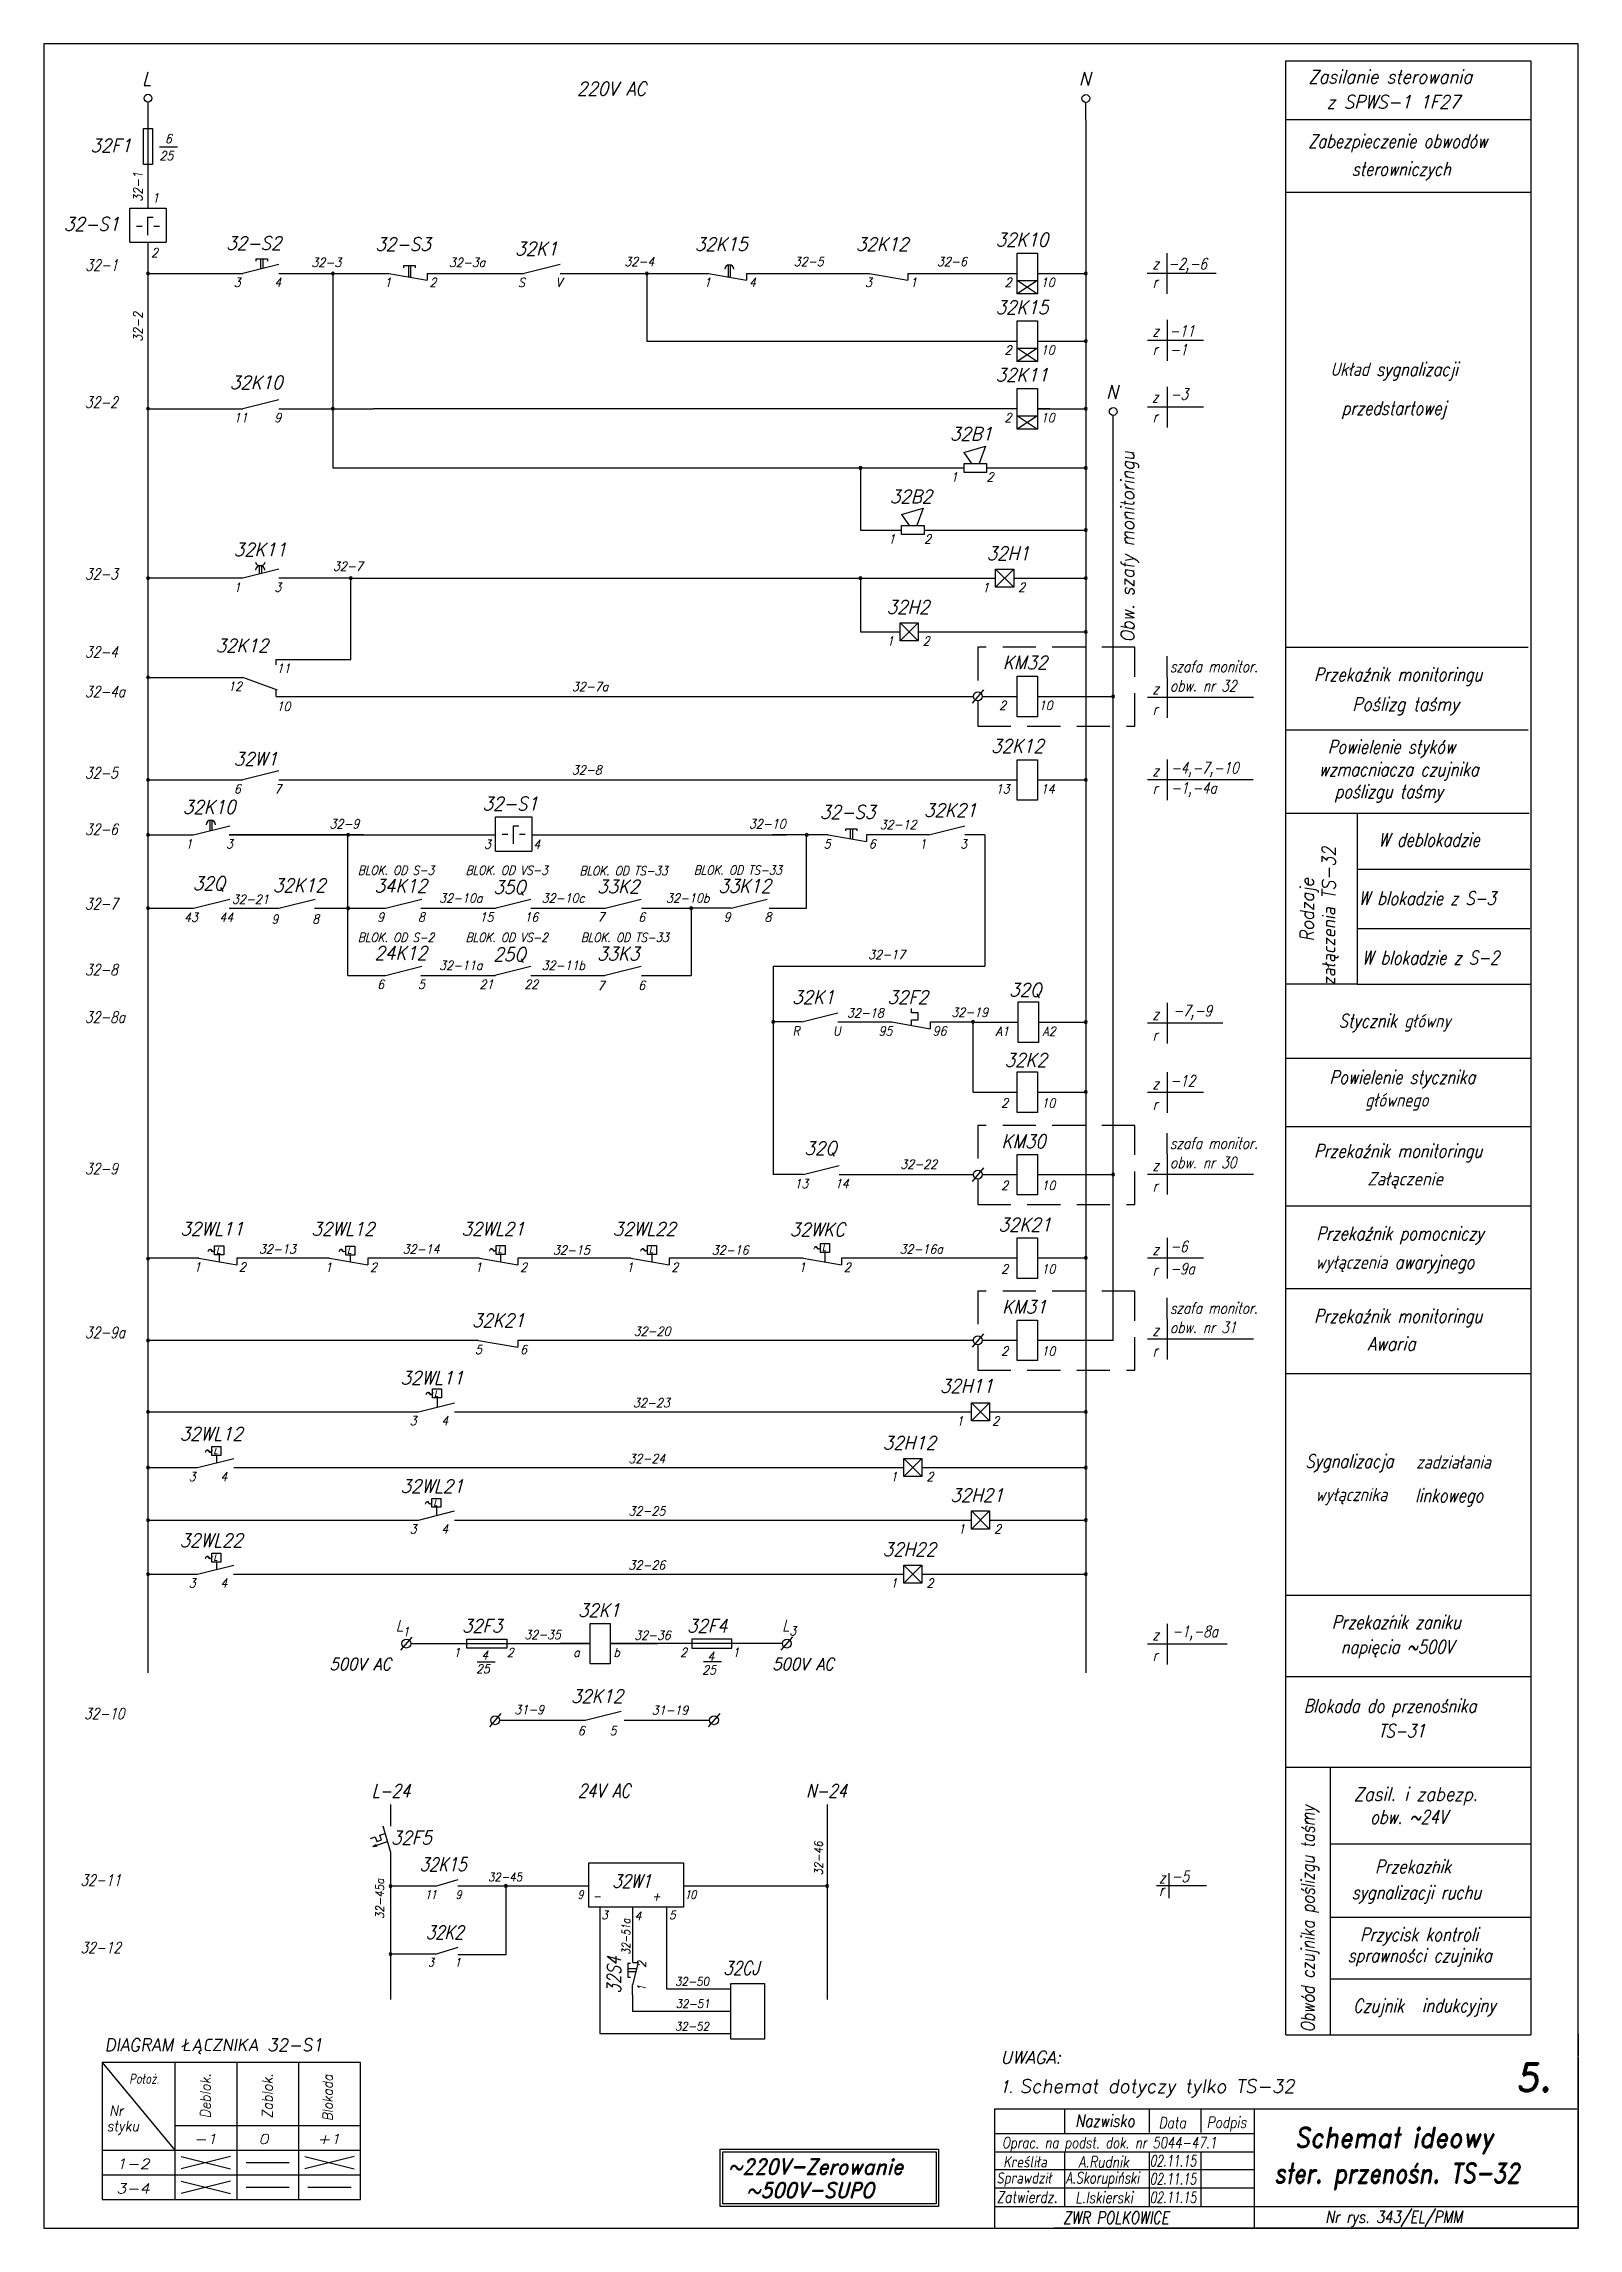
# Model space of a CAD drawing. Extents: x 5 to 1342, y 5 to 425.
# Drawn here: x 5 to 300, y 5 to 425 of the extents above; entities outside this region: 2.
import ezdxf
from ezdxf.enums import TextEntityAlignment as Align

# ---------------------------------------------------------------- set-up
doc = ezdxf.new("R2010")
doc.units = 0
doc.header["$MEASUREMENT"] = 0
doc.linetypes.add('DASHED2', pattern=[9.525, 6.35, -3.175])
doc.layers.get('0').update_dxf_attribs({"linetype": 'CONTINUOUS'})
doc.layers.add('LINIE', color=4, linetype='CONTINUOUS')
doc.layers.add('STYKI', color=4, linetype='CONTINUOUS')
doc.styles.add('ROMAND', font='romand', dxfattribs={"width": 0.9, "oblique": 15, "height": 3.5})
doc.styles.add('ROMANS', font='romans', dxfattribs={"width": 0.9, "oblique": 15, "height": 1.5})

msp = doc.modelspace()

# ---------------------------------------------------------------- texts
at = {"color": 7, "lineweight": 30}
for s, height, style, oblique, width, p in [('Zasilanie sterowania', 2.568, 'ROMANS', 15, 0.9, (248.07, 417.37)), ('L', 2.6, 'ROMAND', 15, 0.9, (23.92, 416.94)), ('220V AC', 2.6, 'ROMAND', 15, 0.9, (107.5, 415.07)), ('N', 2.6, 'ROMAND', 15, 0.9, (203.96, 416.94)), ('z SPWS-1 1F27', 2.568, 'ROMANS', 15, 0.9, (251.64, 412.52)), ('6', 1.73, 'ROMANS', 15, 0.9, (28.3, 405.87)), ('Zabezpieczenie obwodów', 2.568, 'ROMANS', 15, 0.8, (248.07, 404.98)), ('32F1', 2.6, 'ROMAND', 15, 0.9, (13.98, 404.12)), ('25', 1.733, 'ROMANS', 15, 0.9, (27.25, 402.59)), ('sterowniczych', 2.568, 'ROMANS', 15, 0.8, (256.45, 399.63)), ('1', 1.73, 'ROMANS', 15, 0.9, (25.81, 394.5)), ('32-S1', 2.6, 'ROMAND', 15, 0.9, (8.87, 389.02)), ('32-S2', 2.6, 'ROMAND', 15, 0.9, (40.07, 385.35)), ('32-S3', 2.6, 'ROMAND', 15, 0.9, (68.74, 385.16)), ('32K1', 2.6, 'ROMAND', 15, 0.9, (95.63, 384.29)), ('32K15', 2.6, 'ROMAND', 15, 0.9, (130.17, 385.16)), ('32K12', 2.6, 'ROMAND', 15, 0.9, (161.12, 385.16)), ('32K10', 2.6, 'ROMAND', 15, 0.9, (187.99, 386.03)), ('32-1', 2.14, 'ROMANS', 15, 0.8, (12.99, 381.36)), ('2', 1.73, 'ROMANS', 15, 0.9, (25.63, 383.96)), ('32-3', 1.733, 'ROMANS', 15, 0.9, (56.44, 382.07)), ('32-3a', 1.733, 'ROMANS', 15, 0.9, (82.87, 382.07)), ('32-4', 1.733, 'ROMANS', 15, 0.9, (116.61, 382.25)), ('32-5', 1.733, 'ROMANS', 15, 0.9, (149.17, 382.25)), ('32-6', 1.733, 'ROMANS', 15, 0.9, (176.72, 382.25)), ('z', 2.14, 'ROMANS', 15, 0.8, (218.15, 381.64)), ('-2,-6', 2.14, 'ROMANS', 15, 0.8, (221.13, 381.61)), ('3', 1.73, 'ROMANS', 15, 0.9, (41.52, 378.23)), ('4', 1.73, 'ROMANS', 15, 0.9, (49.32, 378.23)), ('1', 1.73, 'ROMANS', 15, 0.9, (70.47, 378.23)), ('2', 1.73, 'ROMANS', 15, 0.9, (79.14, 378.23)), ('S', 1.73, 'ROMANS', 15, 0.9, (96.16, 378.23)), ('V', 1.73, 'ROMANS', 15, 0.9, (103.43, 378.23)), ('1', 1.73, 'ROMANS', 15, 0.9, (131.9, 378.23)), ('4', 1.73, 'ROMANS', 15, 0.9, (140.57, 378.23)), ('3', 1.73, 'ROMANS', 15, 0.9, (162.86, 378.23)), ('1', 1.73, 'ROMANS', 15, 0.9, (171.52, 378.23)), ('2', 1.73, 'ROMANS', 15, 0.9, (189.72, 378.23)), ('10', 1.733, 'ROMANS', 15, 0.9, (196.66, 378.23)), ('r', 2.14, 'ROMANS', 15, 0.8, (218.15, 378.09)), ('32K15', 2.6, 'ROMAND', 15, 0.9, (187.99, 373.03)), ('z', 2.14, 'ROMANS', 15, 0.8, (218.15, 368.71)), ('-11', 2.14, 'ROMANS', 15, 0.8, (221.37, 368.7)), ('2', 1.73, 'ROMANS', 15, 0.9, (189.72, 365.23)), ('10', 1.733, 'ROMANS', 15, 0.9, (196.66, 365.23)), ('r', 2.14, 'ROMANS', 15, 0.8, (218.15, 365.16)), ('-1', 2.14, 'ROMANS', 15, 0.8, (221.47, 365.1)), ('32K11', 2.6, 'ROMAND', 15, 0.9, (187.99, 360.03)), ('Układ sygnalizacji', 2.568, 'ROMANS', 15, 0.8, (252.35, 361.13)), ('32-2', 2.14, 'ROMANS', 15, 0.8, (12.92, 355)), ('32K10', 2.6, 'ROMAND', 15, 0.9, (40.78, 358.57)), ('N', 2.6, 'ROMAND', 15, 0.9, (209.23, 356.75)), ('z', 2.14, 'ROMANS', 15, 0.8, (218.04, 355.99)), ('-3', 2.14, 'ROMANS', 15, 0.8, (221.6, 356.54)), ('11', 1.733, 'ROMANS', 15, 0.9, (41.52, 352.23)), ('9', 1.73, 'ROMANS', 15, 0.9, (49.32, 352.23)), ('2', 1.73, 'ROMANS', 15, 0.9, (189.72, 352.23)), ('10', 1.733, 'ROMANS', 15, 0.9, (196.66, 352.23)), ('r', 2.14, 'ROMANS', 15, 0.8, (218.15, 352.22)), ('przedstartowej', 2.568, 'ROMANS', 15, 0.8, (254.49, 353.64)), ('32B1', 2.6, 'ROMAND', 15, 0.9, (179.22, 348.7)), ('1    ', 1.733, 'ROMANS', 15, 0.9, (179.32, 340.83)), ('2', 1.73, 'ROMANS', 15, 0.9, (186.26, 340.83)), ('32B2', 2.6, 'ROMAND', 15, 0.9, (167.66, 336.64)), ('32K11', 2.6, 'ROMAND', 15, 0.9, (41.52, 326.45)), ('1    ', 1.733, 'ROMANS', 15, 0.9, (167.32, 328.9)), ('2', 1.73, 'ROMANS', 15, 0.9, (174.25, 328.9)), ('32H1', 2.6, 'ROMAND', 15, 0.9, (186.26, 325.71)), ('32-3', 2.14, 'ROMANS', 15, 0.8, (12.92, 321.99)), ('32-7', 1.733, 'ROMANS', 15, 0.9, (60.59, 323.68)), ('1', 1.73, 'ROMANS', 15, 0.9, (41.52, 319.64)), ('3', 1.73, 'ROMANS', 15, 0.9, (49.32, 319.64)), ('1    ', 1.733, 'ROMANS', 15, 0.9, (185.39, 319.58)), ('2', 1.73, 'ROMANS', 15, 0.9, (192.32, 319.64)), ('32H2', 2.6, 'ROMAND', 15, 0.9, (167.04, 315.39)), ('1    ', 1.733, 'ROMANS', 15, 0.9, (167.04, 309.32)), ('2', 1.73, 'ROMANS', 15, 0.9, (173.97, 309.32)), ('32-4', 2.14, 'ROMANS', 15, 0.8, (12.92, 306.99)), ('32K12', 2.6, 'ROMAND', 15, 0.9, (38.05, 307.99)), ('KM32', 2.6, 'ROMAND', 15, 0.9, (189.39, 304.72)), ('11', 1.733, 'ROMANS', 15, 0.9, (49.74, 304.05)), ('szafa monitor.', 2.14, 'ROMANS', 15, 0.8, (221.51, 304.19)), ('obw. nr 32', 2.14, 'ROMANS', 15, 0.8, (221.51, 300.48)), ('Przekaźnik monitoringu', 2.568, 'ROMANS', 15, 0.8, (249.18, 302.43)), ('32-4a', 2.14, 'ROMANS', 15, 0.8, (12.92, 299.37)), ('12', 1.733, 'ROMANS', 15, 0.9, (40.43, 300.58)), ('10', 1.733, 'ROMANS', 15, 0.9, (49.74, 296.73)), ('32-7a', 1.733, 'ROMANS', 15, 0.9, (106.51, 300.54)), (' 2', 1.733, 'ROMANS', 15, 0.9, (187.6, 296.91)), ('10', 1.733, 'ROMANS', 15, 0.9, (196.27, 296.91)), ('z', 2.14, 'ROMANS', 15, 0.8, (218.15, 299.95)), ('Poślizg taśmy', 2.568, 'ROMANS', 15, 0.85, (256.51, 296.75)), ('r', 2.14, 'ROMANS', 15, 0.8, (218.15, 295.98)), ('32K12', 2.6, 'ROMAND', 15, 0.9, (187.12, 288.67)), ('Powielenie styków', 2.568, 'ROMANS', 15, 0.8, (251.82, 288.54)), ('32-5', 2.14, 'ROMANS', 15, 0.8, (12.92, 283.74)), ('32W1', 2.6, 'ROMAND', 15, 0.9, (41.52, 286.2)), ('32-8', 1.733, 'ROMANS', 15, 0.9, (106.51, 284.52)), ('z', 2.14, 'ROMANS', 15, 0.8, (218.15, 284.18)), ('-4,-7,-10', 2.14, 'ROMANS', 15, 0.8, (221.64, 284.7)), ('wzmacniacza czujnika', 2.568, 'ROMANS', 15, 0.8, (250.08, 284.21)), ('6', 1.73, 'ROMANS', 15, 0.9, (41.56, 280.87)), ('7', 1.73, 'ROMANS', 15, 0.9, (49.32, 280.87)), ('13', 1.733, 'ROMANS', 15, 0.9, (187.99, 280.87)), ('14', 1.733, 'ROMANS', 15, 0.9, (196.66, 280.87)), ('r', 2.14, 'ROMANS', 15, 0.8, (218.15, 280.79)), ('-1,-4a', 2.14, 'ROMANS', 15, 0.8, (221.64, 280.85)), ('poślizgu taśmy', 2.568, 'ROMANS', 15, 0.8, (253.15, 279.95)), ('32K10', 2.6, 'ROMAND', 15, 0.9, (31.74, 276.94)), ('32-S1', 2.6, 'ROMAND', 15, 0.9, (89.35, 277.59)), ('32-S3', 2.6, 'ROMAND', 15, 0.9, (154.21, 275.98)), ('32K21', 2.6, 'ROMAND', 15, 0.9, (174.22, 276.35)), ('32-6', 2.14, 'ROMANS', 15, 0.8, (12.92, 272.89)), ('32-9', 1.733, 'ROMANS', 15, 0.9, (59.93, 274.15)), ('32-10', 1.733, 'ROMANS', 15, 0.9, (140.55, 274.15)), ('32-12', 1.733, 'ROMANS', 15, 0.9, (165.69, 273.99)), ('W deblokadzie', 2.568, 'ROMANS', 15, 0.8, (261.57, 270.65)), ('1', 1.73, 'ROMANS', 15, 0.9, (32.23, 270.29)), ('3', 1.73, 'ROMANS', 15, 0.9, (40.03, 270.29)), ('3', 1.73, 'ROMANS', 15, 0.9, (89.62, 270.24)), ('4', 1.73, 'ROMANS', 15, 0.9, (99.11, 270.24)), ('5', 1.73, 'ROMANS', 15, 0.9, (154.92, 270.29)), ('6', 1.73, 'ROMANS', 15, 0.9, (163.59, 270.29)), ('1', 1.73, 'ROMANS', 10, 0.9, (173.41, 270.29)), ('3', 1.73, 'ROMANS', 10, 0.9, (181.21, 270.29)), ('32Q', 2.6, 'ROMAND', 15, 0.9, (33.66, 262.26)), ('BLOK. OD S-3', 1.7334, 'ROMANS', 15, 0.85, (65.4, 265.23)), ('BLOK. OD VS-3', 1.7334, 'ROMANS', 15, 0.85, (86.11, 265.23)), ('BLOK. OD TS-33', 1.7334, 'ROMANS', 15, 0.85, (108, 265.12)), ('BLOK. OD TS-33', 1.7334, 'ROMANS', 15, 0.85, (129.96, 265.25)), ('32-7', 2.14, 'ROMANS', 15, 0.8, (12.92, 258.56)), ('32-21', 1.733, 'ROMANS', 15, 0.9, (41.19, 259.66)), ('32K12', 2.6, 'ROMAND', 15, 0.9, (49.06, 261.9)), ('34K12', 2.6, 'ROMAND', 15, 0.9, (68.58, 261.79)), ('32-10a', 1.733, 'ROMANS', 15, 0.9, (81, 259.86)), ('35Q', 2.6, 'ROMAND', 15, 0.9, (91.44, 261.54)), ('32-10c', 1.733, 'ROMANS', 15, 0.9, (100.72, 259.86)), ('33K2', 2.6, 'ROMAND', 15, 0.9, (111.38, 261.67)), ('32-10b', 1.733, 'ROMANS', 15, 0.9, (124.63, 259.86)), ('33K12', 2.6, 'ROMAND', 15, 0.9, (134.69, 261.77)), (' W blokadzie z S-3', 2.568, 'ROMANS', 15, 0.8, (256.37, 259.42)), ('43', 1.733, 'ROMANS', 15, 0.9, (31.98, 256.19)), ('44', 1.733, 'ROMANS', 15, 0.9, (38.75, 256.19)), ('9', 1.73, 'ROMANS', 15, 0.9, (48.77, 255.84)), ('8', 1.73, 'ROMANS', 15, 0.9, (56.61, 255.84)), ('9', 1.73, 'ROMANS', 15, 0.9, (69.1, 256.21)), ('8', 1.73, 'ROMANS', 15, 0.9, (76.94, 256.21)), ('15', 1.733, 'ROMANS', 15, 0.9, (88.77, 256.21)), ('16', 1.733, 'ROMANS', 15, 0.9, (97.39, 256.21)), ('7', 1.73, 'ROMANS', 15, 0.9, (111.44, 256.21)), ('6', 1.73, 'ROMANS', 15, 0.9, (119.28, 256.21)), ('9', 1.73, 'ROMANS', 15, 0.9, (135.71, 256.23)), ('8', 1.73, 'ROMANS', 15, 0.9, (143.55, 256.23)), ('BLOK. OD S-2', 1.7334, 'ROMANS', 15, 0.85, (65.4, 252.31)), ('BLOK. OD VS-2', 1.7334, 'ROMANS', 15, 0.85, (86.11, 252.31)), ('BLOK. OD TS-33', 1.7334, 'ROMANS', 15, 0.85, (108.23, 252.31)), ('32-8', 2.14, 'ROMANS', 15, 0.8, (12.92, 245.9)), ('24K12', 2.6, 'ROMAND', 15, 0.9, (68.58, 248.87)), ('32-11a', 1.733, 'ROMANS', 15, 0.9, (81, 246.94)), ('25Q', 2.6, 'ROMAND', 15, 0.9, (91.44, 248.61)), ('32-11b', 1.733, 'ROMANS', 15, 0.9, (100.72, 246.94)), ('33K3', 2.6, 'ROMAND', 15, 0.9, (111.38, 248.74)), ('32-17', 1.733, 'ROMANS', 15, 0.9, (163.48, 249.02)), ('W blokadzie z S-2', 2.568, 'ROMANS', 15, 0.8, (258.42, 248)), ('6', 1.73, 'ROMANS', 15, 0.9, (69.1, 243.28)), ('5', 1.73, 'ROMANS', 15, 0.9, (76.94, 243.28)), ('21', 1.733, 'ROMANS', 15, 0.9, (88.77, 243.28)), ('22', 1.733, 'ROMANS', 15, 0.9, (97.39, 243.28)), ('7', 1.73, 'ROMANS', 15, 0.9, (111.44, 243.03)), ('6', 1.73, 'ROMANS', 15, 0.9, (119.28, 243.11)), ('32Q', 2.6, 'ROMAND', 15, 0.9, (190.58, 241.81)), ('32K1', 2.6, 'ROMAND', 15, 0.9, (148.87, 240.4)), ('32-18', 1.733, 'ROMANS', 15, 0.9, (159.39, 237.8)), ('32F2', 2.6, 'ROMAND', 15, 0.9, (167.19, 240.4)), ('32-19', 1.733, 'ROMANS', 15, 0.9, (179.45, 237.92)), ('-7,-9', 2.14, 'ROMANS', 15, 0.8, (222.09, 238.01)), ('32-8a', 2.14, 'ROMANS', 15, 0.8, (12.92, 236.77)), ('R', 1.73, 'ROMANS', 10, 0.9, (148.99, 234.33)), ('U', 1.73, 'ROMANS', 10, 0.9, (156.79, 234.33)), ('95', 1.733, 'ROMANS', 15, 0.9, (165.46, 234.33)), ('96', 1.733, 'ROMANS', 15, 0.9, (175.86, 234.33)), ('A1', 1.733, 'ROMANS', 15, 0.9, (187.99, 234.25)), ('A2', 1.733, 'ROMANS', 15, 0.9, (196.98, 234.25)), ('z', 2.14, 'ROMANS', 15, 0.8, (218.15, 237.35)), ('Stycznik główny', 2.568, 'ROMANS', 15, 0.8, (253.93, 235.85)), ('r', 2.14, 'ROMANS', 15, 0.8, (218.15, 233.37)), ('32K2', 2.6, 'ROMAND', 15, 0.9, (189.72, 228.32)), ('Powielenie stycznika', 2.568, 'ROMANS', 15, 0.8, (252.17, 225.03)), ('z', 2.14, 'ROMANS', 15, 0.8, (218.15, 224.01)), ('-12', 2.14, 'ROMANS', 15, 0.8, (221.51, 224.53)), ('głównego', 2.568, 'ROMANS', 15, 0.8, (259.02, 220.64)), ('2', 1.73, 'ROMANS', 15, 0.9, (189.07, 220.49)), ('10', 1.733, 'ROMANS', 15, 0.9, (196.79, 220.49)), ('r', 2.14, 'ROMANS', 15, 0.8, (218.15, 220.03)), ('KM30', 2.6, 'ROMAND', 15, 0.9, (189.11, 212.69)), ('szafa monitor.', 2.14, 'ROMANS', 15, 0.8, (221.51, 212.54)), ('32Q', 2.6, 'ROMAND', 15, 0.9, (151.22, 211.35)), ('32-22', 1.733, 'ROMANS', 15, 0.9, (169.67, 208.71)), ('obw. nr 30', 2.14, 'ROMANS', 15, 0.8, (221.51, 208.83)), ('Przekaźnik monitoringu', 2.568, 'ROMANS', 15, 0.8, (249.18, 210.85)), ('32-9', 2.14, 'ROMANS', 15, 0.8, (12.92, 207.65)), ('13', 1.733, 'ROMANS', 15, 0.9, (149.28, 204.98)), ('14', 1.733, 'ROMANS', 15, 0.9, (157.08, 204.98)), ('2', 1.73, 'ROMANS', 15, 0.9, (189.07, 204.62)), ('10', 1.733, 'ROMANS', 15, 0.9, (196.79, 204.62)), ('z', 2.14, 'ROMANS', 15, 0.8, (218.15, 208.3)), ('Załączenie', 2.568, 'ROMANS', 15, 0.85, (259.44, 205.49)), ('r', 2.14, 'ROMANS', 15, 0.8, (218.15, 204.33)), ('32WL11', 2.6, 'ROMAND', 15, 0.9, (31.26, 195.86)), ('32WL12', 2.6, 'ROMAND', 15, 0.9, (56.45, 195.84)), ('32WL21', 2.6, 'ROMAND', 15, 0.9, (85.3, 195.84)), ('32WL22', 2.6, 'ROMAND', 15, 0.9, (114.38, 195.84)), ('32WKC', 2.6, 'ROMAND', 15, 0.9, (148.41, 195.72)), ('32K21', 2.6, 'ROMAND', 15, 0.9, (188.54, 196.65)), ('Przekaźnik pomocniczy', 2.568, 'ROMANS', 15, 0.8, (249.61, 195)), ('~', 1.73, 'ROMANS', 15, 0.9, (36.26, 192.25)), ('L', 1.13, 'ROMANS', 15, 0.9, (38.2, 192.44)), ('32-13', 1.733, 'ROMANS', 15, 0.9, (46.38, 192.39)), ('~', 1.73, 'ROMANS', 15, 0.9, (61.44, 192.23)), ('L', 1.13, 'ROMANS', 15, 0.9, (63.38, 192.42)), ('32-14', 1.733, 'ROMANS', 15, 0.9, (74, 192.38)), ('~', 1.73, 'ROMANS', 15, 0.9, (90.36, 192.36)), ('L', 1.13, 'ROMANS', 15, 0.9, (92.3, 192.54)), ('32-15', 1.733, 'ROMANS', 15, 0.9, (102.9, 192.2)), ('~', 1.73, 'ROMANS', 15, 0.9, (119.44, 192.36)), ('L', 1.13, 'ROMANS', 15, 0.9, (121.38, 192.54)), ('32-16', 1.733, 'ROMANS', 15, 0.9, (133.41, 192.2)), ('~', 1.73, 'ROMANS', 15, 0.9, (152.7, 192.74)), ('L', 1.13, 'ROMANS', 15, 0.9, (154.64, 192.93)), ('32-16a', 1.733, 'ROMANS', 15, 0.9, (169.5, 192.38)), ('z', 2.14, 'ROMANS', 15, 0.8, (218.15, 192.16)), ('-6', 2.14, 'ROMANS', 15, 0.8, (221.51, 192.69)), ('1', 1.73, 'ROMANS', 15, 0.9, (33.86, 188.93)), ('2', 1.73, 'ROMANS', 15, 0.9, (42.53, 188.93)), ('1', 1.73, 'ROMANS', 15, 0.9, (59.05, 188.91)), ('2', 1.73, 'ROMANS', 15, 0.9, (67.72, 188.91)), ('1', 1.73, 'ROMANS', 15, 0.9, (87.9, 188.91)), ('2', 1.73, 'ROMANS', 15, 0.9, (96.57, 188.91)), ('1', 1.73, 'ROMANS', 15, 0.9, (116.98, 188.91)), ('2', 1.73, 'ROMANS', 15, 0.9, (125.65, 188.91)), ('1', 1.73, 'ROMANS', 15, 0.9, (150.14, 188.91)), ('2', 1.73, 'ROMANS', 15, 0.9, (158.81, 188.91)), ('2', 1.73, 'ROMANS', 15, 0.9, (189.07, 188.58)), ('10', 1.733, 'ROMANS', 15, 0.9, (196.79, 188.58)), ('r', 2.14, 'ROMANS', 15, 0.8, (218.15, 188.19)), ('-9a', 2.14, 'ROMANS', 15, 0.8, (221.51, 188.41)), ('wyłączenia awaryjnego', 2.568, 'ROMANS', 15, 0.8, (249.45, 189.46)), ('32K21', 2.6, 'ROMAND', 15, 0.9, (87.32, 178.26)), ('KM31', 2.6, 'ROMAND', 15, 0.9, (189.26, 180.85)), ('szafa monitor.', 2.14, 'ROMANS', 15, 0.8, (221.51, 180.85)), ('Przekaźnik monitoringu', 2.568, 'ROMANS', 15, 0.8, (249.18, 179.11)), ('32-9a', 2.14, 'ROMANS', 15, 0.8, (12.92, 176.15)), ('32-20', 1.733, 'ROMANS', 15, 0.9, (118.41, 176.58)), ('z', 2.14, 'ROMANS', 15, 0.8, (218.15, 176.61)), ('obw. nr 31', 2.14, 'ROMANS', 15, 0.8, (221.51, 177.14)), ('Awaria', 2.568, 'ROMANS', 15, 0.85, (259.44, 173.75)), ('5', 1.73, 'ROMANS', 15, 0.9, (87.9, 173.08)), ('6', 1.73, 'ROMANS', 15, 0.9, (96.57, 173.08)), ('2', 1.73, 'ROMANS', 15, 0.9, (189.07, 172.78)), ('10', 1.733, 'ROMANS', 15, 0.9, (196.79, 172.78)), ('r', 2.14, 'ROMANS', 15, 0.8, (218.15, 172.63)), ('32WL11', 2.6, 'ROMAND', 15, 0.9, (73.59, 167.2)), ('  32H11', 2.6, 'ROMAND', 15, 0.9, (174.07, 165.64)), ('~', 1.73, 'ROMANS', 15, 0.9, (78.16, 164.76)), ('L', 1.13, 'ROMANS', 15, 0.9, (80.1, 164.95)), ('32-23', 1.733, 'ROMANS', 15, 0.9, (118.26, 162.84)), ('3    4', 1.733, 'ROMANS', 15, 0.9, (75.32, 159.38)), ('1    ', 1.733, 'ROMANS', 15, 0.9, (180.42, 159.34)), ('2', 1.73, 'ROMANS', 15, 0.9, (187.35, 159.34)), ('32WL12', 2.6, 'ROMAND', 15, 0.9, (31.12, 156.44)), ('32H12', 2.6, 'ROMAND', 15, 0.9, (166.28, 154.71)), ('~', 1.73, 'ROMANS', 15, 0.9, (35.74, 153.68)), ('L', 1.13, 'ROMANS', 15, 0.9, (37.68, 153.87)), ('32-24', 1.733, 'ROMANS', 15, 0.9, (117.39, 152.11)), ('Sygnalizacja', 2.568, 'ROMANS', 15, 0.8, (247.53, 151.21)), ('zadziałania', 2.568, 'ROMANS', 15, 0.8, (268.82, 151.05)), ('3    4', 1.733, 'ROMANS', 15, 0.9, (32.85, 148.64)), ('32WL21', 2.6, 'ROMAND', 15, 0.9, (73.59, 146.37)), ('1    ', 1.733, 'ROMANS', 15, 0.9, (167.76, 148.64)), ('2', 1.73, 'ROMANS', 15, 0.9, (174.7, 148.64)), ('32H21', 2.6, 'ROMAND', 15, 0.9, (179.28, 144.64)), ('wyłącznika', 2.568, 'ROMANS', 15, 0.8, (249.45, 144.79)), ('linkowego', 2.568, 'ROMANS', 15, 0.8, (268.59, 144.63)), ('~', 1.73, 'ROMANS', 15, 0.9, (78.02, 143.73)), ('L', 1.13, 'ROMANS', 15, 0.9, (79.96, 143.92)), ('32-25', 1.733, 'ROMANS', 15, 0.9, (117.39, 142.04)), ('3    4', 1.733, 'ROMANS', 15, 0.9, (75.32, 138.57)), ('1    ', 1.733, 'ROMANS', 15, 0.9, (180.76, 138.57)), ('2', 1.73, 'ROMANS', 15, 0.9, (187.7, 138.57)), ('32WL22', 2.6, 'ROMAND', 15, 0.9, (31.12, 135.97)), ('L', 1.13, 'ROMANS', 15, 0.9, (37.68, 133.4)), ('32H22', 2.6, 'ROMAND', 15, 0.9, (166.28, 134.24)), ('~', 1.73, 'ROMANS', 15, 0.9, (35.74, 133.21)), ('32-26', 1.733, 'ROMANS', 15, 0.9, (117.39, 131.64)), ('3    4', 1.733, 'ROMANS', 15, 0.9, (32.85, 128.17)), ('1    ', 1.733, 'ROMANS', 15, 0.9, (167.76, 128.17)), ('2', 1.73, 'ROMANS', 15, 0.9, (174.7, 128.17)), ('L', 2.14, 'ROMANS', 15, 0.9, (72.7, 119.8)), ('32F3', 2.568, 'ROMAND', 15, 0.9, (85.41, 119.55)), ('32K1', 2.568, 'ROMAND', 15, 0.9, (107.71, 122.55)), ('32F4', 2.568, 'ROMAND', 15, 0.9, (128.68, 119.56)), ('L', 2.14, 'ROMANS', 15, 0.9, (146.95, 119.82)), ('Przekaznik zaniku', 2.568, 'ROMANS', 15, 0.8, (252.62, 120.26)), ('1', 1.71, 'ROMANS', 15, 0.9, (73.93, 118.86)), ('32-35', 1.712, 'ROMANS', 15, 0.9, (97.4, 118.27)), ('32-36', 1.712, 'ROMANS', 15, 0.9, (118.51, 118.16)), ('3', 1.71, 'ROMANS', 15, 0.9, (148.32, 119)), ('z', 2.14, 'ROMANS', 15, 0.8, (218.15, 118.07)), ('-1,-8a', 2.14, 'ROMANS', 15, 0.8, (221.87, 118.67)), ('napięcia ~500V', 2.568, 'ROMANS', 15, 0.8, (254.32, 115.49)), ('500V AC', 2.311, 'ROMANS', 15, 0.9, (59.94, 112.33)), ('1', 1.71, 'ROMANS', 15, 0.9, (83.75, 114.85)), ('25', 1.712, 'ROMANS', 15, 0.9, (88.1, 111.71)), ('4', 1.71, 'ROMANS', 15, 0.9, (89.1, 114.34)), ('2', 1.71, 'ROMANS', 15, 0.9, (94.02, 114.85)), ('a', 1.71, 'ROMANS', 15, 0.9, (106.79, 114.85)), ('b', 1.71, 'ROMANS', 15, 0.9, (114.5, 114.85)), ('2', 1.71, 'ROMANS', 15, 0.9, (127.34, 114.86)), ('4', 1.71, 'ROMANS', 15, 0.9, (132.58, 114.12)), ('1', 1.71, 'ROMANS', 15, 0.9, (137.4, 114.86)), ('500V AC', 2.311, 'ROMANS', 15, 0.9, (145.05, 112.33)), ('r', 2.14, 'ROMANS', 15, 0.8, (218.15, 114.1)), ('25', 1.712, 'ROMANS', 15, 0.9, (131.59, 111.49)), ('32-10', 2.14, 'ROMANS', 15, 0.8, (12.74, 102.89)), ('31-9', 1.712, 'ROMANS', 15, 0.9, (95.48, 103.86)), ('32K12', 2.568, 'ROMAND', 15, 0.9, (106.37, 106)), ('31-19', 1.712, 'ROMANS', 15, 0.9, (121.88, 103.75)), ('Blokada do przenośnika', 2.568, 'ROMANS', 15, 0.8, (247.18, 104.15)), ('6    5', 1.733, 'ROMANS', 15, 0.9, (107.66, 99.81)), ('TS-31', 2.568, 'ROMANS', 15, 0.8, (261.53, 99.38)), ('L-24', 2.6, 'ROMAND', 15, 0.8, (68.03, 87.81)), ('24V AC', 2.6, 'ROMAND', 15, 0.8, (107.65, 87.82)), ('N-24', 2.6, 'ROMAND', 15, 0.8, (151.52, 87.81)), ('Zasil. i zabezp.', 2.568, 'ROMANS', 15, 0.9, (256.8, 87.19)), ('obw. ~24V', 2.568, 'ROMANS', 15, 0.8, (259.96, 82.79)), ('32F5', 2.6, 'ROMAND', 15, 0.9, (71.76, 78.81)), ('32K15', 2.6, 'ROMAND', 15, 0.8, (77.27, 73.66)), ('Przekaznik ', 2.568, 'ROMANS', 15, 0.8, (260.9, 73.26)), ('32-11', 2.14, 'ROMANS', 15, 0.8, (12.05, 70.86)), ('32-45', 1.605, 'ROMANS', 10, 0.9, (90.45, 71.73)), ('32W1', 2.6, 'ROMAND', 15, 0.8, (114.28, 70.45)), ('z', 2.14, 'ROMANS', 15, 0.8, (219.38, 71.36)), ('-5', 2.14, 'ROMANS', 15, 0.8, (221.8, 71.56)), ('11', 1.605, 'ROMANS', 15, 0.8, (78.31, 68.36)), ('9', 1.6, 'ROMANS', 15, 0.8, (84.19, 68.36)), ('9', 1.6, 'ROMANS', 15, 0.8, (107.63, 68.36)), ('-         +', 1.605, 'ROMANS', 10, 0.9, (110.57, 68.01)), ('10', 1.605, 'ROMANS', 15, 0.8, (128.21, 68.36)), ('r', 2.14, 'ROMANS', 15, 0.8, (219.38, 68.95)), ('sygnalizacji ruchu', 2.568, 'ROMANS', 15, 0.8, (256.44, 68.3)), ('32K2', 2.6, 'ROMAND', 15, 0.8, (78.46, 60.61)), ('3', 1.6, 'ROMANS', 15, 0.9, (112.2, 64.42)), ('5', 1.6, 'ROMANS', 15, 0.9, (125.21, 64.42)), ('32-12', 2.14, 'ROMANS', 15, 0.8, (12.05, 57.9)), ('sprawności czujnika', 2.568, 'ROMANS', 15, 0.8, (255.67, 56.17)), ('Przycisk kontroli', 2.568, 'ROMANS', 15, 0.8, (258.01, 60.21)), ('3', 1.6, 'ROMANS', 15, 0.8, (78.89, 55.31)), ('1', 1.6, 'ROMANS', 15, 0.8, (84.02, 55.31)), ('32CJ', 2.6, 'ROMAND', 15, 0.8, (135.65, 53.73)), ('32-50', 1.605, 'ROMANS', 10, 0.9, (126.38, 51.65)), ('32-51', 1.605, 'ROMANS', 10, 0.9, (126.51, 47.37)), ('Czujnik ', 2.568, 'ROMANS', 15, 0.8, (256.69, 46.52)), ('indukcyjny', 2.568, 'ROMANS', 15, 0.8, (269.89, 46.56)), ('32-52', 1.605, 'ROMANS', 10, 0.9, (126.38, 43.04)), ('Położ.', 2, 'ROMANS', 10, 0.75, (21.44, 32.76)), ('1.', 2.4, 'ROMANS', 15, 0.8, (188.82, 31.03)), ('styku', 2, 'ROMANS', 10, 0.9, (17.11, 23.66)), ('Nr', 2, 'ROMANS', 10, 0.9, (17.61, 26.63)), ('Nazwisko', 2.366, 'ROMANS', 10, 0.8, (203.3, 24.49)), ('Data', 2.156, 'ROMANS', 10, 0.8, (219.34, 24.24)), ('Podpis', 2.156, 'ROMANS', 10, 0.8, (228.58, 24.3)), ('-1', 1.901, 'ROMANS', 15, 1.2, (33.8, 21.21)), ('0', 1.9, 'ROMANS', 15, 1.2, (46.27, 21.21)), ('+1', 1.901, 'ROMANS', 15, 1.2, (57.56, 21.21)), ('Oprac. na podst. dok. nr 5044-47.1', 2.156, 'ROMANS', 10, 0.76, (189.22, 20.39)), ('1-2', 1.901, 'ROMANS', 15, 1.2, (18.93, 16.45)), ('~220V-Zerowanie', 3, 'ROMAND', 15, 0.9, (136.49, 15.36)), ('Kreśliła', 2.156, 'ROMANS', 10, 0.8, (189.45, 16.7)), ('A.Rudnik', 2.156, 'ROMANS', 10, 0.8, (203.92, 16.69)), ('3-4', 1.901, 'ROMANS', 15, 1.2, (18.92, 11.7)), ('~500V-SUPO', 3, 'ROMAND', 15, 0.9, (139.98, 10.83)), ('Sprawdził', 2.156, 'ROMANS', 10, 0.8, (188.16, 13.6)), ('A.Skorupiński', 2.156, 'ROMANS', 10, 0.75, (201.46, 13.62)), ('Zatwierdz.', 2.156, 'ROMANS', 10, 0.8, (188.2, 9.92)), ('L.Iskierski', 2.156, 'ROMANS', 10, 0.8, (203.29, 9.85)), ('Nr rys. 343/EL/PMM', 2.3177, 'ROMANS', 10, 0.8, (251.35, 6.03)), ('ZWR POLKOWICE', 2.3177, 'ROMANS', 10, 0.8, (200.95, 5.89))]:
    msp.add_text(s, height=height, dxfattribs=dict(at, style=style, oblique=oblique, width=width)).set_placement(p)
for s, height, style, oblique, width, p in [('32-1', 1.733, 'ROMANS', 10, 0.9, (23.97, 394.63)), ('32-2', 1.733, 'ROMANS', 10, 0.9, (23.97, 367.73)), ('Obw. szafy monitoringu', 2.568, 'ROMANS', 10, 0.9, (214.63, 309.96)), (' załączenia TS-32', 2.568, 'ROMANS', 10, 0.9, (253.3, 242.34)), ('Rodzaje', 2.568, 'ROMANS', 10, 0.9, (249.13, 252.43)), ('Obwód czujnika poślizgu taśmy', 2.568, 'ROMANS', 10, 0.8, (249.27, 42.71)), ('32-46', 1.605, 'ROMANS', 10, 0.9, (154.75, 72.86)), ('32-45a', 1.605, 'ROMANS', 10, 0.9, (70.41, 64.5)), ('32-51a', 1.605, 'ROMANS', 10, 0.8, (117.74, 57.65)), ('32S4', 2.6, 'ROMAND', 15, 0.8, (115.94, 50.12)), ('1   2', 1.605, 'ROMANS', 15, 0.9, (120.77, 50.52)), ('Deblok.', 2, 'ROMANS', 10, 0.9, (37.09, 26.15)), ('Zablok.', 2, 'ROMANS', 10, 0.9, (48.99, 26.12)), ('Blokada', 1.901, 'ROMANS', 10, 0.9, (60.53, 25.63))]:
    msp.add_text(s, height=height, rotation=90, dxfattribs=dict(at, style=style, oblique=oblique, width=width)).set_placement(p)
for s, height, style, oblique, p in [('4', 1.6, 'ROMANS', 15, (118.56, 64.26)), ('UWAGA:', 2.4, 'ROMAND', 15, (188.89, 36.68)), ('Schemat dotyczy tylko TS-32', 2.6, 'ROMANS', 10, (192.6, 31.03))]:
    msp.add_text(s, height=height, dxfattribs=dict(at, style=style, oblique=oblique)).set_placement(p)
at = {"color": 7, "lineweight": 40, "style": 'ROMAND', "oblique": 10}
for s, height, width, p in [('5.', 5.5, 0.95, (287.92, 31.28)), ('Schemat ideowy', 3.8, 0.9, (245.49, 20.56)), ('ster. przenośn. TS-32', 3.8, 0.8, (241.55, 13.71))]:
    msp.add_text(s, height=height, dxfattribs=dict(at, width=width)).set_placement(p)
at = {"color": 7, "lineweight": 30, "style": 'ROMANS', "oblique": 10, "width": 0.634413}
for p, p2 in [((217.63, 16.89), (226.56, 16.89)), ((217.63, 13.42), (226.56, 13.42)), ((217.63, 9.87), (226.56, 9.87))]:
    msp.add_text('02.11.15', height=2.156, dxfattribs=at).set_placement(p, p2, align=Align.FIT)
at = {"layer": 'STYKI', "color": 7, "lineweight": 30, "style": 'ROMANS', "oblique": 10, "width": 0.98}
msp.add_text('DIAGRAM ŁĄCZNIKA 32-S1', height=2.4, dxfattribs=at).set_placement((16.72, 39.06))

# ---------------------------------------------------------------- linework, layer by layer
at = {"color": 7, "lineweight": 30}
for p, q in [((243.79, 42.22), (243.79, 421.69)), ((243.79, 421.69), (290.87, 421.69)), ((290.87, 421.69), (290.87, 42.22)), ((205.32, 410.35), (205.32, 413.72)), ((24.18, 401.76), (24.18, 408.69)), ((24.18, 408.69), (25.92, 408.69)), ((25.92, 408.69), (25.92, 401.76)), ((243.79, 410.43), (290.87, 410.43)), ((27.25, 405.19), (30.71, 405.19)), ((25.92, 401.76), (24.18, 401.76)), ((243.79, 396.44), (290.87, 396.44)), ((21.55, 386.82), (21.55, 393.4)), ((21.55, 393.4), (28.56, 393.4)), ((24.96, 391.67), (24.96, 388.2)), ((24.96, 391.67), (26.06, 391.67)), ((28.56, 393.4), (28.56, 386.82)), ((21.55, 386.82), (28.56, 386.82)), ((22.86, 389.94), (23.96, 389.94)), ((26.17, 389.94), (27.27, 389.94)), ((45.83, 383.62), (48, 383.62)), ((45.83, 383.19), (45.83, 383.62)), ((46.7, 383.62), (46.7, 381.69)), ((47.13, 383.62), (47.13, 381.8)), ((48, 383.62), (48, 383.19)), ((74.23, 382.36), (76.4, 382.36)), ((74.23, 381.93), (74.23, 382.36)), ((75.1, 382.36), (75.1, 380.2)), ((75.53, 382.36), (75.53, 380.07)), ((76.4, 382.36), (76.4, 381.93)), ((136.56, 382.46), (136.56, 380.16)), ((136.99, 382.48), (136.99, 380.08)), ((192.16, 376.91), (192.16, 384.71)), ((192.16, 384.71), (196.06, 384.71)), ((196.06, 384.71), (196.06, 376.91)), ((220.93, 384.73), (220.93, 376.91)), ((25.05, 380.83), (43.25, 380.83)), ((50.19, 380.83), (71.34, 380.83)), ((60.59, 380.83), (60.59, 343.43)), ((71.34, 380.83), (71.34, 380.83)), ((78.71, 380.83), (97.37, 380.83)), ((78.71, 380.83), (78.71, 379.53)), ((104.29, 380.83), (132.77, 380.83)), ((120.94, 380.83), (120.94, 367.83)), ((132.77, 380.83), (132.77, 380.83)), ((140.13, 380.83), (163.72, 380.83)), ((140.13, 380.83), (140.13, 379.53)), ((171.09, 380.83), (192.16, 380.83)), ((171.09, 380.83), (171.09, 379.53)), ((196.06, 379.48), (192.16, 376.91)), ((192.2, 379.48), (196.06, 379.48)), ((192.2, 379.48), (196.06, 376.91)), ((196.06, 380.83), (205.32, 380.83)), ((196.06, 380.83), (198.39, 380.83)), ((217.13, 380.86), (227.94, 380.86)), ((226.47, 380.86), (230.37, 380.86)), ((196.06, 376.91), (192.16, 376.91)), ((192.16, 363.91), (192.16, 371.71)), ((192.16, 371.71), (196.06, 371.71)), ((196.06, 371.71), (196.06, 363.91)), ((220.96, 371.88), (220.96, 364.06)), ((120.94, 367.83), (192.16, 367.83)), ((196.06, 366.48), (192.16, 363.91)), ((192.2, 366.48), (196.06, 363.91)), ((192.2, 366.48), (196.06, 366.48)), ((196.06, 367.83), (205.32, 367.83)), ((196.06, 367.83), (198.23, 367.83)), ((217.17, 368), (227.94, 368)), ((196.06, 363.91), (192.16, 363.91)), ((192.16, 350.91), (192.16, 358.71)), ((192.16, 358.71), (196.06, 358.71)), ((196.06, 358.71), (196.06, 350.91)), ((220.96, 359.04), (220.96, 351.22)), ((25.05, 354.83), (43.25, 354.83)), ((50.19, 354.83), (68.39, 354.83)), ((109.12, 354.83), (68.39, 354.83)), ((192.16, 354.83), (109.12, 354.83)), ((196.06, 353.48), (192.16, 350.91)), ((192.2, 353.48), (196.06, 353.48)), ((192.2, 353.48), (196.06, 350.91)), ((196.06, 354.83), (205.32, 354.83)), ((198.39, 354.83), (196.06, 354.83)), ((217.17, 355.16), (227.94, 355.16)), ((196.06, 350.91), (192.16, 350.91)), ((181.86, 346.4), (186.07, 347.6)), ((181.86, 346.4), (183.36, 344.28)), ((186.07, 347.6), (184.83, 344.28)), ((60.59, 343.43), (109.12, 343.43)), ((109.12, 343.43), (181.92, 343.43)), ((161.99, 343.43), (161.99, 331.5)), ((181.92, 342.56), (181.92, 344.3)), ((181.92, 344.3), (186.26, 344.3)), ((186.26, 342.56), (181.92, 342.56)), ((186.26, 344.3), (186.26, 342.56)), ((186.26, 343.43), (205.32, 343.43)), ((186.26, 343.43), (187.99, 343.43)), ((169.88, 334.49), (174.09, 335.69)), ((169.88, 334.49), (171.38, 332.38)), ((169.92, 330.63), (169.92, 332.37)), ((169.92, 332.37), (174.25, 332.37)), ((174.09, 335.69), (172.85, 332.38)), ((174.25, 332.37), (174.25, 330.63)), ((161.99, 331.5), (169.92, 331.5)), ((174.25, 330.63), (169.92, 330.63)), ((174.25, 331.5), (205.32, 331.5)), ((46.45, 324.62), (46.45, 323.02)), ((46.88, 324.63), (46.88, 323.13)), ((191.46, 323.98), (187.99, 320.51)), ((187.99, 323.98), (191.46, 320.51)), ((187.99, 320.51), (187.99, 323.98)), ((187.99, 323.98), (191.46, 323.98)), ((191.46, 323.98), (191.46, 320.51)), ((43.25, 322.25), (25.05, 322.25)), ((64.05, 322.25), (50.19, 322.25)), ((64.05, 322.25), (187.99, 322.25)), ((64.05, 306.61), (64.05, 322.25)), ((161.99, 322.25), (161.99, 311.92)), ((191.46, 320.51), (187.99, 320.51)), ((191.46, 322.25), (194.06, 322.25)), ((191.46, 322.25), (192.32, 322.25)), ((192.32, 322.25), (205.32, 322.25)), ((161.99, 311.92), (168.06, 311.92)), ((166.17, 311.92), (169.64, 311.92)), ((168.06, 311.92), (169.64, 311.92)), ((173.11, 313.65), (169.64, 310.19)), ((169.64, 313.65), (173.11, 310.19)), ((169.64, 310.19), (169.64, 313.65)), ((169.64, 313.65), (173.11, 313.65)), ((173.11, 313.65), (173.11, 310.19)), ((173.11, 311.92), (205.32, 311.92)), ((173.11, 310.19), (169.64, 310.19)), ((243.79, 308.96), (290.39, 308.96)), ((25.05, 303.18), (43.25, 303.18)), ((192.16, 295.6), (192.16, 303.4)), ((192.16, 303.4), (196.06, 303.4)), ((196.06, 303.4), (196.06, 295.6)), ((220.96, 303.22), (220.96, 295.4)), ((49.66, 299.51), (183.71, 299.51)), ((185.65, 300.78), (183.45, 298.22)), ((185.42, 299.51), (192.16, 299.51)), ((196.06, 299.51), (210.59, 299.51)), ((217.17, 299.35), (227.94, 299.35)), ((196.06, 295.6), (192.16, 295.6)), ((243.79, 293.08), (290.39, 293.08)), ((192.16, 279.55), (192.16, 287.35)), ((192.16, 287.35), (196.06, 287.35)), ((196.06, 287.35), (196.06, 279.55)), ((220.96, 287.41), (220.96, 279.59)), ((25.05, 283.47), (43.25, 283.47)), ((50.19, 283.47), (192.16, 283.47)), ((196.06, 283.47), (205.32, 283.47)), ((196.06, 283.47), (198.39, 283.47)), ((217.17, 283.54), (237.51, 283.54)), ((196.06, 279.55), (192.16, 279.55)), ((36.91, 275.66), (36.91, 273.66)), ((37.35, 275.68), (37.35, 273.77)), ((91.82, 269.78), (91.82, 276.36)), ((91.82, 276.36), (98.83, 276.36)), ((93.13, 273.04), (94.24, 273.04)), ((95.23, 274.63), (96.34, 274.63)), ((95.23, 274.63), (95.23, 271.16)), ((96.44, 273.04), (97.54, 273.04)), ((98.83, 276.36), (98.83, 269.78)), ((159.18, 274.08), (161.34, 274.08)), ((159.18, 273.65), (159.18, 274.08)), ((160.04, 274.08), (160.04, 272.13)), ((160.48, 274.08), (160.48, 272.06)), ((161.34, 274.08), (161.34, 273.65)), ((243.88, 277.04), (290.57, 277.04)), ((257.5, 277.03), (257.5, 244.17)), ((25.05, 272.89), (33.81, 272.89)), ((40.65, 272.89), (70.69, 272.89)), ((66.46, 272.89), (40.65, 272.89)), ((40.65, 272.89), (66.46, 272.89)), ((70.69, 272.89), (78.92, 272.89)), ((78.92, 272.89), (91.82, 272.89)), ((91.82, 269.79), (98.83, 269.79)), ((98.83, 272.89), (120.68, 272.89)), ((119.9, 272.89), (131.59, 272.89)), ((131.59, 272.89), (134.79, 272.89)), ((134.79, 272.89), (147.77, 272.89)), ((155.79, 272.89), (145.07, 272.89)), ((151.64, 258.78), (151.64, 272.88)), ((168.5, 272.89), (163.15, 272.89)), ((163.15, 272.89), (163.15, 271.59)), ((175.15, 272.89), (168.5, 272.89)), ((185.94, 272.89), (182.08, 272.89)), ((257.5, 266.32), (290.66, 266.32)), ((25.05, 258.79), (33.81, 258.79)), ((32.85, 258.79), (33.81, 258.79)), ((40.65, 258.79), (50.19, 258.79)), ((50.21, 258.79), (50.19, 258.79)), ((57.07, 258.79), (59.53, 258.79)), ((59.53, 258.79), (70.7, 258.79)), ((77.49, 258.79), (82.06, 258.79)), ((82.06, 258.79), (89.35, 258.79)), ((89.35, 258.79), (91.82, 258.79)), ((98.64, 258.79), (112.89, 258.79)), ((119.9, 258.79), (129.46, 258.79)), ((129.46, 258.78), (129.46, 257.26)), ((129.46, 257.26), (129.46, 245.87)), ((131.59, 258.8), (129.48, 258.8)), ((137.16, 258.8), (131.59, 258.8)), ((144.45, 258.8), (151.64, 258.8)), ((257.5, 254.91), (290.66, 254.91)), ((63.49, 245.87), (70.7, 245.87)), ((77.49, 245.87), (82.06, 245.87)), ((82.06, 245.87), (89.35, 245.87)), ((89.35, 245.87), (91.82, 245.87)), ((98.64, 245.86), (112.89, 245.86)), ((119.9, 245.87), (129.46, 245.87)), ((145.22, 247.67), (145.22, 207.58)), ((257.5, 244.17), (243.79, 244.17)), ((257.5, 244.17), (290.87, 244.17)), ((171.79, 238.65), (171.79, 239.52)), ((192.32, 232.99), (192.32, 240.79)), ((192.32, 240.79), (196.22, 240.79)), ((196.22, 240.79), (196.22, 232.99)), ((220.96, 240.61), (220.96, 232.79)), ((150.72, 236.93), (145.22, 236.93)), ((157.66, 236.93), (167.19, 236.93)), ((167.19, 236.93), (168.06, 236.93)), ((173.09, 238.65), (171.79, 238.65)), ((171.79, 237.35), (173.09, 237.35)), ((171.79, 236.28), (171.79, 237.35)), ((173.09, 237.78), (173.09, 238.65)), ((173.09, 237.35), (173.09, 237.78)), ((175.42, 236.93), (175.42, 235.63)), ((183.64, 236.89), (175.45, 236.89)), ((183.64, 236.89), (192.32, 236.89)), ((183.64, 236.61), (183.64, 223.48)), ((196.22, 236.89), (205.32, 236.89)), ((196.22, 236.89), (197.67, 236.89)), ((217.17, 236.74), (231.65, 236.74)), ((196.22, 232.99), (192.32, 232.99)), ((192.16, 219.53), (192.16, 227.33)), ((192.16, 227.33), (196.06, 227.33)), ((196.06, 227.33), (196.06, 219.53)), ((220.96, 227.27), (220.96, 219.45)), ((243.79, 229.99), (290.87, 229.99)), ((183.64, 223.45), (192.16, 223.45)), ((196.06, 223.45), (205.32, 223.45)), ((217.17, 223.4), (227.94, 223.4)), ((196.06, 219.53), (192.16, 219.53)), ((243.79, 216.82), (290.87, 216.82)), ((192.16, 203.66), (192.16, 211.46)), ((192.16, 211.46), (196.06, 211.46)), ((196.06, 211.46), (196.06, 203.66)), ((220.96, 211.56), (220.96, 203.74)), ((151.01, 207.58), (145.22, 207.58)), ((157.94, 207.58), (183.71, 207.58)), ((185.65, 208.85), (183.45, 206.28)), ((185.42, 207.58), (192.16, 207.58)), ((196.06, 207.58), (210.59, 207.58)), ((196.06, 207.58), (199.81, 207.58)), ((217.17, 207.69), (227.94, 207.69)), ((196.06, 203.66), (192.16, 203.66)), ((243.79, 201.57), (290.87, 201.57)), ((37.86, 192.13), (37.86, 193.86)), ((37.86, 193.86), (39.6, 193.86)), ((39.6, 193.86), (39.6, 192.13)), ((63.05, 192.11), (63.05, 193.84)), ((63.05, 193.84), (64.78, 193.84)), ((64.78, 193.84), (64.78, 192.11)), ((91.97, 192.23), (91.97, 193.97)), ((91.97, 193.97), (93.7, 193.97)), ((93.7, 193.97), (93.7, 192.23)), ((121.05, 192.23), (121.05, 193.97)), ((121.05, 193.97), (122.78, 193.97)), ((122.78, 193.97), (122.78, 192.23)), ((154.31, 192.62), (154.31, 194.35)), ((154.31, 194.35), (156.04, 194.35)), ((156.04, 194.35), (156.04, 192.62)), ((192.16, 187.61), (192.16, 195.42)), ((192.16, 195.42), (196.06, 195.42)), ((196.06, 195.42), (196.06, 187.61)), ((220.96, 195.42), (220.96, 187.6)), ((34.83, 191.51), (25.05, 191.51)), ((39.6, 192.13), (37.86, 192.13)), ((38.73, 192.11), (38.73, 190.76)), ((42.1, 191.53), (42.1, 190.23)), ((59.91, 191.51), (42.1, 191.51)), ((64.78, 192.11), (63.05, 192.11)), ((63.92, 192.11), (63.92, 190.76)), ((67.28, 191.51), (67.28, 190.21)), ((88.77, 191.51), (67.28, 191.51)), ((93.7, 192.23), (91.97, 192.23)), ((92.83, 192.23), (92.83, 190.79)), ((96.14, 191.51), (96.14, 190.21)), ((117.85, 191.51), (96.14, 191.51)), ((122.78, 192.23), (121.05, 192.23)), ((121.91, 192.23), (121.91, 190.79)), ((125.22, 191.51), (125.22, 190.21)), ((151.01, 191.51), (125.22, 191.51)), ((156.04, 192.62), (154.31, 192.62)), ((155.17, 192.62), (155.17, 190.77)), ((158.38, 191.51), (158.38, 190.21)), ((192.16, 191.51), (158.38, 191.51)), ((205.58, 191.51), (196.06, 191.51)), ((217.17, 191.55), (227.94, 191.55)), ((196.06, 187.61), (192.16, 187.61)), ((243.79, 185.68), (290.87, 185.68)), ((185.65, 176.98), (183.45, 174.42)), ((192.16, 171.82), (192.16, 179.62)), ((192.16, 179.62), (196.06, 179.62)), ((196.06, 179.62), (196.06, 171.82)), ((220.96, 179.87), (220.96, 172.05)), ((88.6, 175.71), (25.05, 175.71)), ((96.14, 175.71), (96.14, 174.38)), ((183.71, 175.71), (96.14, 175.71)), ((192.16, 175.71), (185.42, 175.71)), ((210.59, 175.71), (196.06, 175.71)), ((217.17, 176), (227.94, 176)), ((196.06, 171.82), (192.16, 171.82)), ((243.79, 169.36), (290.87, 169.36)), ((79.77, 164.63), (79.77, 166.37)), ((79.77, 166.37), (81.5, 166.37)), ((81.5, 164.63), (79.77, 164.63)), ((80.64, 164.61), (80.64, 162.87)), ((81.5, 166.37), (81.5, 164.63)), ((25.05, 161.98), (77.05, 161.98)), ((83.99, 161.98), (183.36, 161.98)), ((183.36, 163.71), (186.83, 160.24)), ((186.83, 163.71), (183.36, 160.24)), ((183.36, 160.24), (183.36, 163.71)), ((183.36, 163.71), (186.83, 163.71)), ((186.83, 160.24), (183.36, 160.24)), ((186.83, 163.71), (186.83, 160.24)), ((186.83, 161.98), (205.06, 161.98)), ((25.05, 151.24), (34.58, 151.24)), ((37.35, 153.55), (37.35, 155.29)), ((37.35, 155.29), (39.08, 155.29)), ((39.08, 153.55), (37.35, 153.55)), ((38.21, 153.55), (38.21, 152.15)), ((39.08, 155.29), (39.08, 153.55)), ((41.52, 151.24), (170.36, 151.24)), ((168.06, 151.24), (170.36, 151.24)), ((173.83, 152.98), (170.36, 149.51)), ((170.36, 152.98), (173.83, 149.51)), ((170.36, 149.51), (170.36, 152.98)), ((170.36, 152.98), (173.83, 152.98)), ((173.83, 152.98), (173.83, 149.51)), ((173.83, 151.24), (205.06, 151.24)), ((173.83, 149.51), (170.36, 149.51)), ((79.63, 143.61), (79.63, 145.34)), ((79.63, 145.34), (81.36, 145.34)), ((81.36, 143.61), (79.63, 143.61)), ((80.5, 143.61), (80.5, 142.04)), ((81.36, 145.34), (81.36, 143.61)), ((183.36, 142.91), (186.83, 139.44)), ((186.83, 142.91), (183.36, 139.44)), ((183.36, 139.44), (183.36, 142.91)), ((183.36, 142.91), (186.83, 142.91)), ((186.83, 142.91), (186.83, 139.44)), ((25.05, 141.17), (77.05, 141.17)), ((83.99, 141.17), (183.36, 141.17)), ((186.83, 139.44), (183.36, 139.44)), ((186.83, 141.17), (205.06, 141.17)), ((37.35, 133.09), (37.35, 134.82)), ((37.35, 134.82), (39.08, 134.82)), ((39.08, 134.82), (39.08, 133.09)), ((25.05, 130.77), (34.58, 130.77)), ((39.08, 133.09), (37.35, 133.09)), ((38.21, 133.09), (38.21, 131.68)), ((41.47, 130.77), (170.36, 130.77)), ((168.06, 130.77), (170.36, 130.77)), ((170.36, 132.51), (173.83, 129.04)), ((173.83, 132.51), (170.36, 129.04)), ((170.36, 129.04), (170.36, 132.51)), ((170.36, 132.51), (173.83, 132.51)), ((173.83, 132.51), (173.83, 129.04)), ((173.83, 130.77), (205.06, 130.77)), ((173.83, 129.04), (170.36, 129.04)), ((243.79, 126.7), (290.87, 126.7)), ((264.58, 122.84), (264.29, 122.47)), ((75.79, 118.68), (73.59, 116.12)), ((86.32, 116.56), (86.32, 118.27)), ((86.32, 118.27), (94.02, 118.27)), ((94.02, 118.27), (94.02, 116.56)), ((110.06, 113.55), (110.06, 121.25)), ((110.06, 121.25), (113.91, 121.25)), ((113.91, 121.25), (113.91, 113.55)), ((137.3, 118.27), (129.59, 118.27)), ((129.59, 118.27), (129.59, 116.56)), ((137.3, 116.56), (137.3, 118.27)), ((148.92, 118.73), (146.73, 116.17)), ((220.96, 121.21), (220.96, 113.39)), ((75.56, 117.42), (110.06, 117.42)), ((94.02, 116.56), (86.32, 116.56)), ((88.34, 113.88), (91.77, 113.88)), ((110.06, 117.42), (104.35, 117.42)), ((113.91, 113.55), (110.06, 113.55)), ((113.91, 117.42), (123.06, 117.42)), ((146.99, 117.42), (113.91, 117.42)), ((129.59, 116.56), (137.3, 116.56)), ((135.27, 113.88), (131.85, 113.88)), ((217.17, 117.34), (232.48, 117.34)), ((243.79, 111.06), (290.87, 111.06)), ((92.87, 103.95), (90.67, 101.38)), ((92.64, 102.68), (109.11, 102.68)), ((116.6, 102.68), (133.02, 102.68)), ((134.96, 103.95), (132.76, 101.38)), ((243.79, 93.68), (290.87, 93.68)), ((252.27, 93.68), (252.27, 42.22)), ((67.82, 79.95), (68.73, 80.26)), ((68.73, 80.26), (69.04, 79.35)), ((69.64, 80.57), (70.64, 80.91)), ((69.95, 79.66), (69.64, 80.57)), ((68.29, 78.41), (71.1, 79.37)), ((68.29, 78.41), (68.87, 78.8)), ((68.29, 78.41), (68.89, 78.74)), ((68.29, 78.41), (68.91, 78.69)), ((68.29, 78.41), (68.95, 78.57)), ((68.29, 78.41), (68.97, 78.51)), ((68.29, 78.41), (68.99, 78.45)), ((68.87, 78.8), (68.99, 78.45)), ((69.04, 79.35), (69.95, 79.66)), ((252.27, 78.94), (290.87, 78.94)), ((109.77, 66.72), (109.77, 75.28)), ((109.77, 75.28), (127.96, 75.28)), ((127.96, 75.28), (127.96, 66.72)), ((221.3, 73.29), (221.3, 68.47)), ((272.77, 75.58), (272.48, 75.22)), ((80.34, 70.77), (71.67, 70.77)), ((84.59, 70.82), (100.24, 70.82)), ((93.9, 57.67), (93.9, 70.82)), ((100.24, 70.82), (109.77, 70.82)), ((127.96, 70.82), (155.62, 70.82)), ((218.89, 70.88), (228.52, 70.88)), ((127.96, 66.72), (109.77, 66.72)), ((111.91, 66.72), (111.91, 42.46)), ((118.26, 56.12), (118.26, 66.72)), ((124.75, 66.72), (124.75, 51.02)), ((252.27, 64.85), (290.87, 64.85)), ((80.34, 57.72), (71.67, 57.72)), ((84.59, 57.67), (93.9, 57.67)), ((117.25, 55.99), (117.79, 55.99)), ((117.26, 55.99), (117.26, 53.31)), ((117.26, 54.92), (118.99, 54.92)), ((119.3, 56.12), (118.21, 51.84)), ((118.26, 56.12), (119.3, 56.12)), ((117.26, 54.38), (118.86, 54.38)), ((117.26, 53.31), (117.79, 53.31)), ((118.21, 49.86), (118.21, 51.84)), ((124.75, 51.02), (137.11, 51.02)), ((137.11, 41.39), (137.11, 52.09)), ((137.11, 52.09), (143.53, 52.09)), ((143.53, 52.09), (143.53, 41.39)), ((252.27, 52.94), (290.87, 52.94)), ((118.21, 49.86), (118.21, 46.74)), ((118.21, 46.74), (137.11, 46.74)), ((111.91, 42.46), (137.11, 42.46)), ((243.79, 42.22), (290.87, 42.22)), ((143.53, 41.39), (137.11, 41.39)), ((16.22, 36.87), (16.22, 10.51)), ((65.87, 36.87), (16.22, 36.87)), ((30.23, 36.87), (30.23, 10.51)), ((42.11, 36.87), (42.11, 10.51)), ((53.99, 36.87), (53.99, 10.51)), ((65.87, 10.51), (65.87, 36.87)), ((217.53, 27.97), (217.53, 23.42)), ((227.42, 27.97), (227.42, 23.42)), ((300, 5), (300, 27.97)), ((30.23, 24.77), (65.87, 24.77)), ((187.77, 23.25), (237.6, 23.25)), ((16.22, 20.02), (65.87, 20.02)), ((187.77, 19.69), (237.64, 19.69)), ((217.53, 19.69), (217.53, 9.2)), ((227.42, 19.69), (227.42, 9.2)), ((16.22, 15.27), (65.87, 15.27)), ((187.77, 16.28), (237.72, 16.28)), ((187.77, 12.79), (237.64, 12.79)), ((16.22, 10.51), (18.35, 10.51)), ((18.35, 10.51), (65.87, 10.51)), ((5, 5), (300, 5)), ((187.77, 5), (300, 5)), ((199.21, 5), (199.21, 5)), ((199.21, 5), (199.21, 5))]:
    msp.add_line(p, q, dxfattribs=at)
at = {"lineweight": 30}
for p, q in [((210.59, 175.71), (210.59, 353.53)), ((49.66, 306.61), (64.05, 306.61)), ((49.66, 305.56), (49.66, 306.61)), ((220.96, 303.22), (220.96, 307.22)), ((49.66, 299.51), (49.66, 300.8)), ((227.94, 299.35), (237.59, 299.35)), ((63.49, 245.87), (63.49, 272.86)), ((185.94, 272.89), (185.94, 247.67)), ((145.22, 247.67), (185.94, 247.67)), ((220.96, 211.56), (220.96, 215.56)), ((227.94, 207.69), (237.59, 207.69)), ((220.96, 179.87), (220.96, 183.87)), ((227.94, 176), (237.59, 176)), ((16.22, 36.87), (30.23, 20.02))]:
    msp.add_line(p, q, dxfattribs=at)
at = {"linetype": 'DASHED2', "lineweight": 30}
for p, q in [((214.76, 308.95), (184.56, 308.95)), ((184.56, 308.95), (184.56, 300.37)), ((214.76, 293.78), (214.76, 308.95)), ((184.56, 298.66), (184.56, 293.78)), ((184.56, 293.78), (214.76, 293.78)), ((214.76, 217.02), (184.56, 217.02)), ((184.56, 217.02), (184.56, 208.43)), ((214.76, 201.84), (214.76, 217.02)), ((184.56, 206.72), (184.56, 201.84)), ((184.56, 201.84), (214.76, 201.84)), ((214.76, 185.15), (184.56, 185.15)), ((184.56, 185.15), (184.56, 176.57)), ((214.76, 169.97), (214.76, 185.15)), ((184.56, 174.86), (184.56, 169.97)), ((184.56, 169.97), (214.76, 169.97))]:
    msp.add_line(p, q, dxfattribs=at)
for points in [[(1338.72, 153.26), (1338.72, 153.26)], [(1342.46, 153.26), (1342.46, 153.26)]]:
    msp.add_lwpolyline(points)
at = {"color": 7, "lineweight": 30}
for centre, radius in [((25.04, 414.52), 0.749), ((205.34, 414.47), 0.749), ((210.6, 354.28), 0.749), ((184.56, 299.51), 0.856), ((184.56, 207.58), 0.856), ((184.56, 175.71), 0.856), ((74.7, 117.42), 0.856), ((147.85, 117.42), 0.856), ((91.78, 102.68), 0.856), ((133.87, 102.68), 0.856)]:
    msp.add_circle(centre, radius, dxfattribs=at)
for centre, radius, start, end in [((136.8, 381.63), 0.867, 0, 180), ((25.05, 380.83), 0.267, 0, 180), ((25.05, 380.83), 0.267, 180, 0), ((60.59, 380.83), 0.267, 0, 180), ((60.59, 380.83), 0.267, 180, 0), ((120.94, 380.83), 0.267, 0, 180), ((120.94, 380.83), 0.268, 180, 0), ((205.32, 380.83), 0.267, 0, 180), ((205.32, 380.83), 0.268, 180, 0), ((205.32, 367.83), 0.267, 0, 180), ((205.32, 367.83), 0.268, 180, 0), ((25.05, 354.83), 0.267, 0, 180), ((25.05, 354.83), 0.267, 180, 0), ((60.59, 354.83), 0.267, 0, 180), ((60.59, 354.83), 0.267, 180, 0), ((205.32, 354.83), 0.267, 0, 180), ((205.32, 354.83), 0.268, 180, 0), ((161.99, 343.43), 0.268, 0, 180), ((161.99, 343.43), 0.267, 180, 0), ((205.32, 343.43), 0.267, 0, 180), ((205.32, 343.43), 0.268, 180, 0), ((205.32, 331.5), 0.267, 0, 180), ((205.32, 331.5), 0.268, 180, 0), ((46.64, 325.59), 0.985, 195.8066, 344.1934), ((46.62, 323.76), 0.889, 0, 180), ((25.05, 322.25), 0.267, 0, 180), ((25.05, 322.25), 0.267, 180, 0), ((64.05, 322.25), 0.267, 0, 180), ((64.05, 322.25), 0.267, 180, 0), ((161.99, 322.25), 0.268, 0, 180), ((161.99, 322.25), 0.267, 180, 0), ((205.32, 322.25), 0.267, 0, 180), ((205.32, 322.25), 0.268, 180, 0), ((205.32, 311.92), 0.267, 0, 180), ((205.32, 311.92), 0.268, 180, 0), ((25.05, 303.18), 0.267, 0, 180), ((25.05, 303.18), 0.267, 180, 0), ((210.59, 299.51), 0.267, 0, 180), ((210.59, 299.51), 0.268, 180, 0), ((25.05, 283.47), 0.267, 0, 180), ((25.05, 283.47), 0.267, 180, 0), ((205.32, 283.47), 0.267, 0, 180), ((205.32, 283.47), 0.268, 180, 0), ((25.05, 272.89), 0.267, 0, 180), ((37.12, 274.81), 0.889, 0, 180), ((63.51, 272.89), 0.267, 0, 180), ((151.67, 272.89), 0.267, 0, 180), ((25.05, 272.89), 0.267, 180, 0), ((63.51, 272.89), 0.267, 180, 0), ((151.67, 272.89), 0.268, 180, 0), ((25.05, 258.79), 0.267, 0, 180), ((25.05, 258.79), 0.267, 180, 0), ((63.53, 258.78), 0.267, 0, 180), ((63.53, 258.78), 0.267, 180, 0), ((129.46, 258.77), 0.268, 178.7488, 180), ((129.48, 258.78), 0.267, 0, 180), ((129.48, 258.78), 0.268, 180, 0), ((145.25, 236.95), 0.267, 0, 180), ((145.25, 236.95), 0.268, 180, 0), ((183.64, 236.95), 0.267, 0, 180), ((183.64, 236.95), 0.268, 180, 0), ((205.32, 236.91), 0.267, 0, 180), ((205.32, 236.91), 0.268, 180, 0), ((205.32, 223.49), 0.267, 0, 180), ((205.32, 223.49), 0.268, 180, 0), ((210.59, 207.58), 0.268, 0, 180), ((210.59, 207.58), 0.267, 180, 0), ((25.05, 191.42), 0.267, 0, 180), ((25.05, 191.42), 0.267, 180, 0), ((205.32, 191.57), 0.267, 0, 180), ((205.32, 191.57), 0.268, 180, 0), ((25.05, 175.71), 0.267, 0, 180), ((25.05, 175.71), 0.267, 180, 0), ((25.05, 161.98), 0.267, 0, 180), ((25.05, 161.98), 0.267, 180, 0), ((205.32, 161.98), 0.267, 0, 180), ((205.32, 161.98), 0.268, 180, 0), ((25.05, 151.24), 0.267, 0, 180), ((25.05, 151.24), 0.267, 180, 0), ((205.32, 151.24), 0.267, 0, 180), ((205.32, 151.24), 0.268, 180, 0), ((25.05, 141.17), 0.267, 0, 180), ((25.05, 141.17), 0.267, 180, 0), ((205.32, 141.17), 0.267, 0, 180), ((205.32, 141.17), 0.268, 180, 0), ((25.05, 130.77), 0.267, 0, 180), ((25.05, 130.77), 0.267, 180, 0), ((205.32, 130.77), 0.267, 0, 180), ((205.32, 130.77), 0.268, 180, 0), ((71.67, 70.77), 0.241, 0, 180), ((71.67, 70.77), 0.241, 180, 0), ((93.82, 70.82), 0.267, 0, 180), ((93.82, 70.82), 0.267, 180, 0), ((155.62, 70.82), 0.268, 0, 180), ((155.62, 70.82), 0.267, 180, 0), ((71.67, 57.72), 0.241, 0, 180), ((71.67, 57.72), 0.241, 180, 0)]:
    msp.add_arc(centre, radius, start, end, dxfattribs=at)
at = {"layer": 'LINIE', "color": 7, "lineweight": 30}
for p, q in [((300, 42.37), (300, 38.16)), ((300, 37.88), (300, 5)), ((187.77, 27.97), (299.69, 27.97)), ((187.77, 27.97), (187.77, 5.02)), ((201.24, 27.97), (201.24, 23.37)), ((237.68, 27.95), (237.68, 5)), ((201.24, 19.69), (201.24, 9.32)), ((187.98, 9.2), (299.9, 9.2)), ((300, 5), (199.2, 5)), ((199.2, 5), (199.2, 5)), ((199.21, 5), (300, 5)), ((300, 5), (300, 5))]:
    msp.add_line(p, q, dxfattribs=at)
at = {"layer": 'STYKI', "color": 7, "lineweight": 30}
for p, q in [((300, 425), (5, 425)), ((5, 425), (5, 5)), ((300, 5), (300, 425)), ((25.05, 413.77), (25.05, 393.4)), ((205.32, 410.35), (205.32, 111.82)), ((25.05, 386.89), (25.05, 111.82)), ((50.19, 382.56), (43.25, 380.83)), ((104.3, 382.56), (97.37, 380.83)), ((71.34, 380.83), (78.71, 379.53)), ((132.77, 380.83), (140.13, 379.53)), ((163.72, 380.83), (171.09, 379.53)), ((50.19, 356.56), (43.25, 354.83)), ((50.19, 323.98), (43.25, 322.25)), ((49.95, 300.7), (43.25, 303.18)), ((50.19, 285.2), (43.25, 283.47)), ((33.81, 272.89), (40.81, 274.64)), ((175.15, 272.89), (182.08, 274.62)), ((155.79, 272.89), (163.15, 271.59)), ((33.81, 258.79), (40.81, 260.55)), ((50.21, 258.79), (57.21, 260.55)), ((70.69, 258.79), (77.69, 260.54)), ((91.74, 258.83), (98.67, 260.56)), ((112.94, 258.83), (119.87, 260.56)), ((137.16, 258.8), (144.09, 260.54)), ((70.69, 245.87), (77.69, 247.62)), ((91.74, 245.9), (98.67, 247.63)), ((112.94, 245.9), (119.87, 247.63)), ((150.72, 236.93), (157.66, 238.67)), ((168.06, 236.93), (175.42, 235.63)), ((151.01, 207.58), (157.94, 209.31)), ((34.73, 191.53), (42.1, 190.23)), ((59.91, 191.51), (67.28, 190.21)), ((88.77, 191.51), (96.14, 190.21)), ((117.85, 191.51), (125.22, 190.21)), ((151.01, 191.51), (158.38, 190.21)), ((88.6, 175.71), (96.14, 174.38)), ((77.05, 161.98), (83.99, 163.71)), ((34.58, 151.24), (41.52, 152.98)), ((77.05, 141.17), (83.99, 142.91)), ((34.58, 130.77), (41.52, 132.51)), ((109.11, 102.68), (116.04, 104.41)), ((71.67, 86.47), (71.67, 82.29)), ((155.62, 86.47), (155.62, 75.87)), ((71.67, 77.47), (70.23, 82.29)), ((71.67, 77.47), (71.67, 75.87)), ((71.67, 75.87), (71.67, 60.19)), ((155.62, 75.87), (155.62, 49.02)), ((80.34, 70.77), (84.67, 72.07)), ((71.67, 63.9), (71.67, 49.02)), ((80.34, 57.72), (84.67, 59.02)), ((40.93, 18.83), (31.42, 16.45)), ((31.42, 18.83), (40.93, 16.45)), ((43.9, 17.64), (52.21, 17.64)), ((55.18, 18.83), (64.69, 16.45)), ((64.69, 18.83), (55.18, 16.45)), ((135.04, 9.21), (135.04, 20.21)), ((135.04, 20.21), (177.04, 20.21)), ((135.54, 9.71), (135.54, 19.71)), ((135.54, 19.71), (176.54, 19.71)), ((176.54, 19.71), (176.54, 9.71)), ((177.04, 20.21), (177.04, 9.21)), ((31.42, 14.08), (40.93, 11.7)), ((40.93, 14.08), (31.42, 11.7)), ((43.9, 12.89), (52.21, 12.89)), ((55.78, 12.89), (64.09, 12.89)), ((177.04, 9.21), (135.04, 9.21)), ((176.54, 9.71), (135.54, 9.71))]:
    msp.add_line(p, q, dxfattribs=at)

msp.set_redraw_order([(e.dxf.handle, doc.entitydb.next_handle()) for e in msp.query("TEXT MTEXT ATTDEF DIMENSION ARC_DIMENSION")])  # texts and dimensions are drawn at this point

doc.saveas('drawing.dxf')
